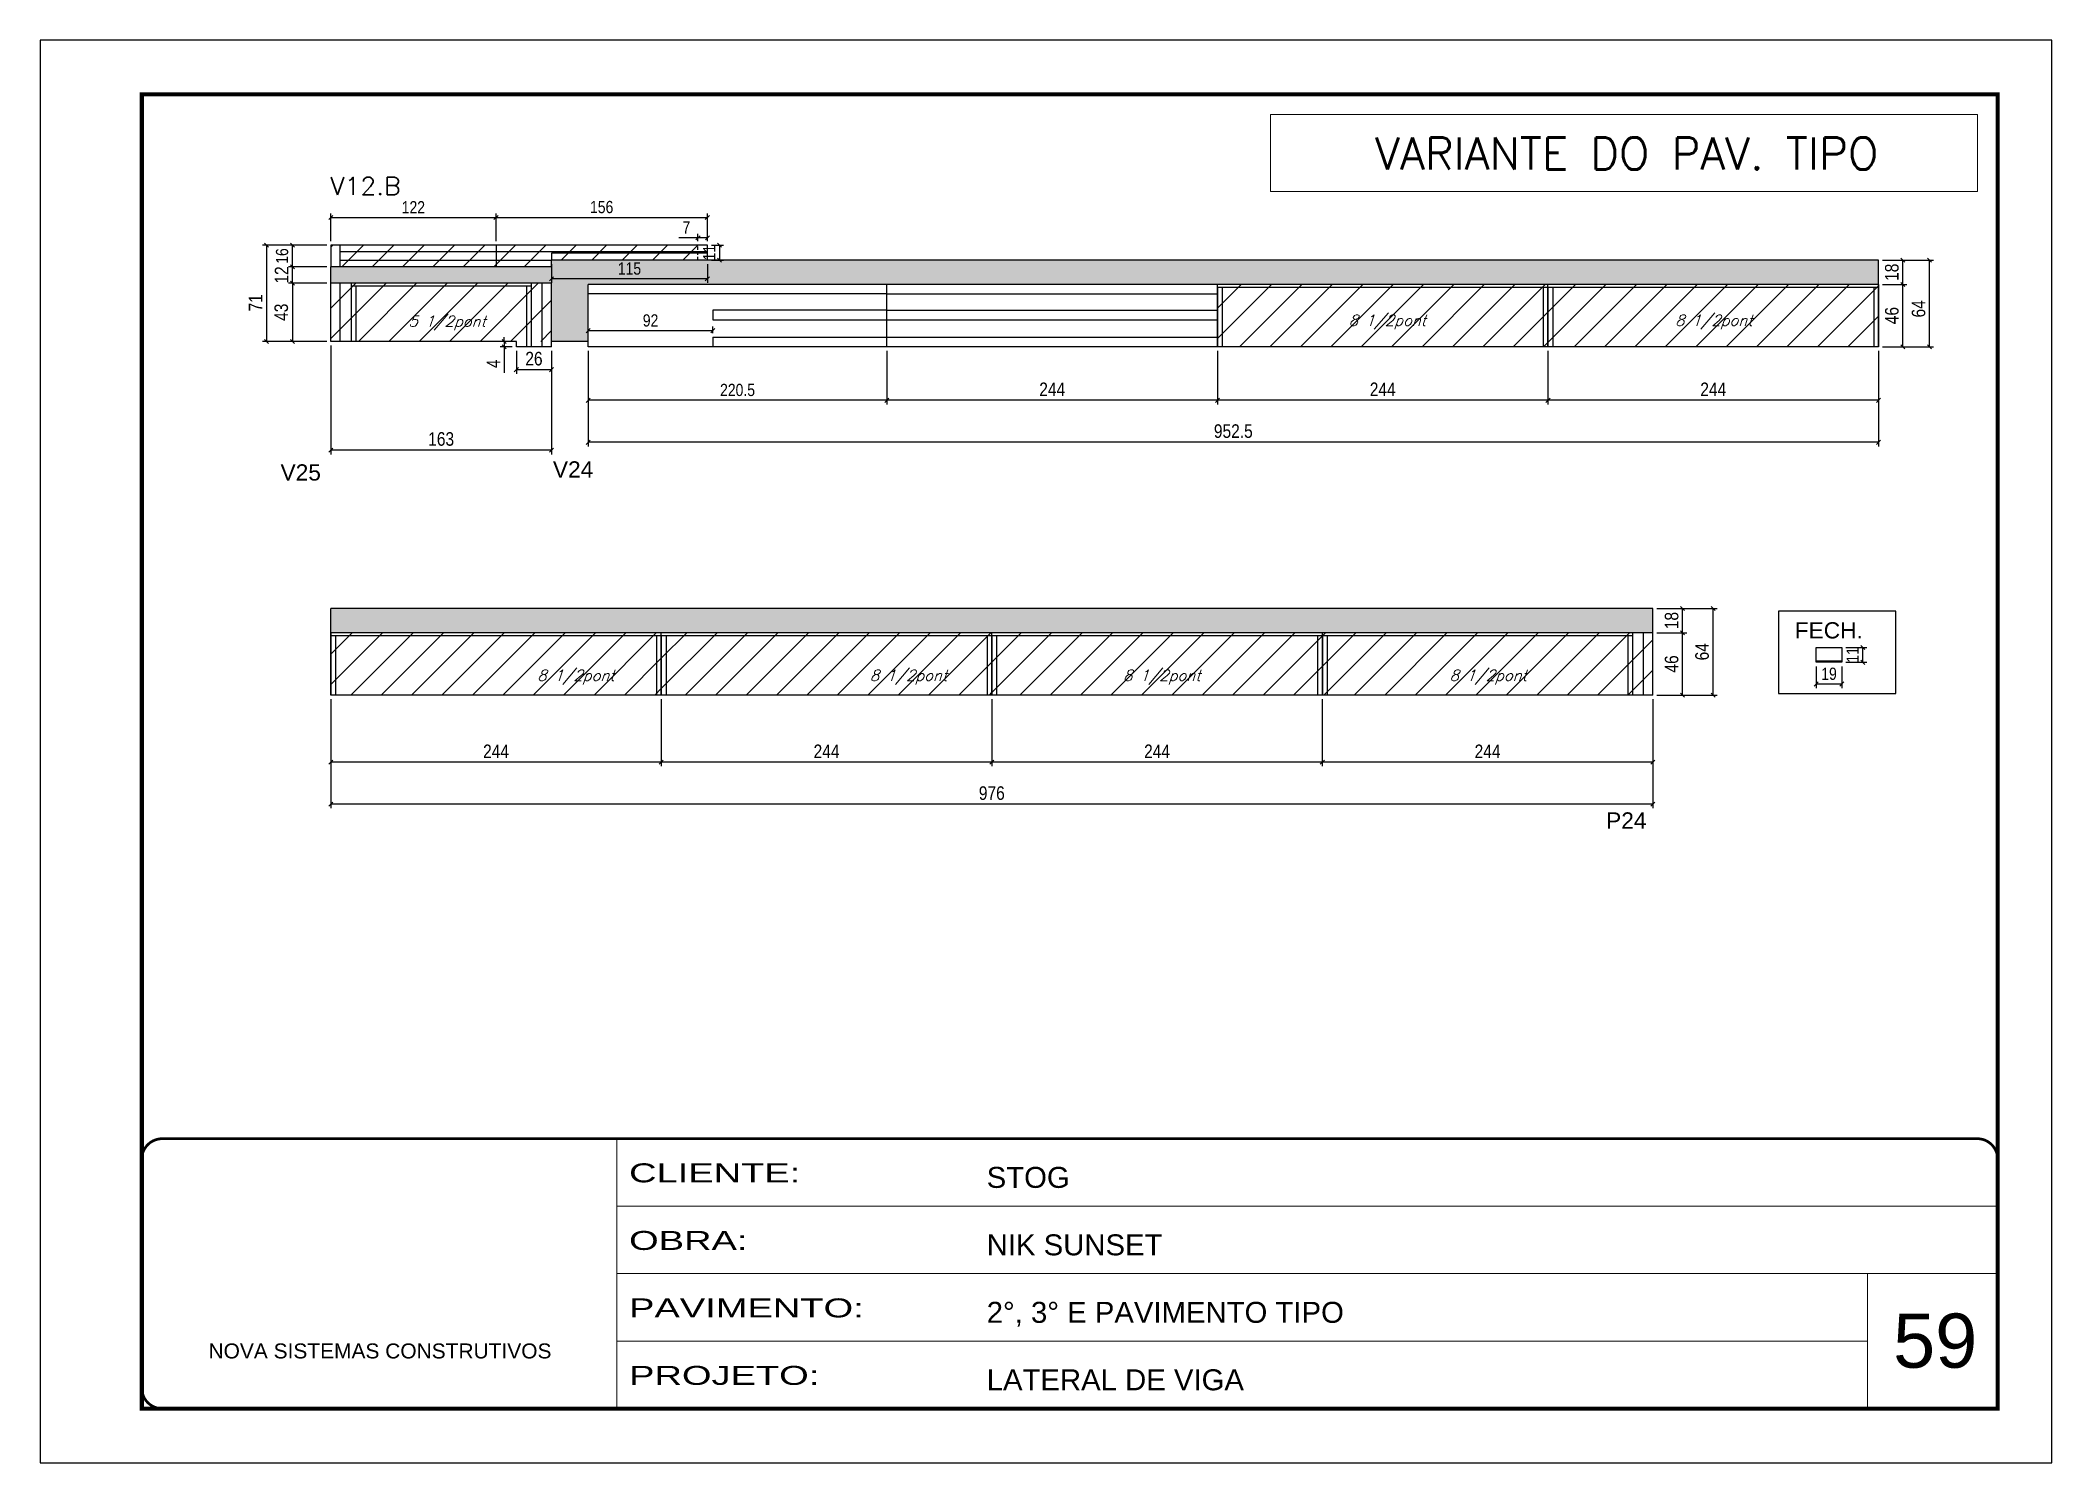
# Model space of a CAD drawing. Extents: x -10448 to -1189, y -11772 to 17235.
# Drawn here: x -7278 to -5793, y -286 to 764 of the extents above; entities that cross this region are included whole.
import ezdxf

# ---------------------------------------------------------------- set-up
doc = ezdxf.new("R2010")
doc.units = 0
for name, pattern in [('CONTINUO', [0]), ('DASHED', [0.75, 0.5, -0.25]), ('HIDDEN', [0.375, 0.25, -0.125])]:
    doc.linetypes.add(name, pattern=pattern)
for name, color, linetype in [('5', 5, 'Continuous'), ('COTA', 241, 'Continuous'), ('Painéis', 200, 'Continuous'), ('Reaproveitamento', 251, 'Continuous'), ('SARR_2.2x7', 40, 'Continuous'), ('SARR_3.5x7', 81, 'Continuous'), ('SARR_EDITAR', 141, 'Continuous'), ('texto', 7, 'Continuous')]:
    doc.layers.add(name, color=color, linetype=linetype)
for name, color, linetype, lineweight in [('CARIMBO', 255, 'Continuous', 9), ('Folhas', 255, 'Continuous', 9), ('SARRAFO DE PRESSAO', 251, 'DASHED', 9), ('Texto Seção', 7, 'Continuous', 15)]:
    doc.layers.add(name, color=color, linetype=linetype, lineweight=lineweight)
doc.layers.add('Laje_Perimetro', color=7, linetype='Continuous', plot=False)
doc.styles.add('ARIAL', font='arial.ttf')
doc.styles.add('COTA TECNICA', font='techl___.ttf', dxfattribs={"height": 10})
doc.styles.add('COTA TECNICA-50', font='techl___.ttf', dxfattribs={"height": 9})
doc.styles.add('REGUA-120', font='ROMANS.shx', dxfattribs={"height": 15})
doc.styles.add('Romans', font='romans.shx')
doc.styles.get("Standard").update_dxf_attribs({"font": 'arial.ttf'})
doc.styles.add('Tecnologia', font='')
doc.styles.get('Tecnologia').set_extended_font_data('Forgotten Futurist')
doc.dimstyles.new('COTA PAINEL-50', dxfattribs={"dimtxt": 9, "dimasz": 3, "dimexe": 3, "dimexo": 3, "dimgap": 3, "dimtad": 1, "dimdec": 1, "dimzin": 12, "dimdsep": 46, "dimtxsty": 'COTA TECNICA-50', "dimblk1": 'OBLIQUE', "dimblk2": 'OBLIQUE', "dimsah": 1, "dimcen": 0.9, "dimclrd": 4, "dimclre": 4, "dimclrt": 240, "dimadec": 1, "dimazin": 3, "dimtfac": 1, "dimtdec": 1, "dimtmove": 0, "dimatfit": 3, "dimfxl": 1, "dimtolj": 1, "dimtzin": 12, "dimarcsym": 0})
doc.dimstyles.new('PAINEL', dxfattribs={"dimtxt": 10, "dimasz": 3, "dimexe": 3, "dimexo": 3, "dimgap": 3, "dimtad": 1, "dimdec": 1, "dimzin": 12, "dimdsep": 46, "dimtxsty": 'COTA TECNICA', "dimblk1": 'OBLIQUE', "dimblk2": 'OBLIQUE', "dimsah": 1, "dimcen": 0.9, "dimclrd": 4, "dimclre": 4, "dimclrt": 240, "dimadec": 1, "dimazin": 3, "dimtfac": 1, "dimtdec": 1, "dimtmove": 0, "dimatfit": 3, "dimfxl": 1, "dimtolj": 1, "dimtzin": 12, "dimarcsym": 0})
pattern_1 = [(45, (-142833.818, -32230.951), (-11.2253202, 11.2253202), [])]
pattern_2 = [(45, (-142667.283, -31722.653), (-11.2253202, 11.2253202), [])]
pattern_3 = [(45, (-139469.283, -18395.978), (-11.2253202, 11.2253202), [])]

msp = doc.modelspace()

# ---------------------------------------------------------------- texts
at = {"layer": '5', "linetype": 'Continuous'}
for s, rotation, p in [('V25', 0.00004, (-7100.88, 439.16)), ('V24', 359.99996, (-6899.82, 441.38)), ('P24', 359.99996, (-6122.28, 182.26))]:
    msp.add_text(s, height=12, rotation=rotation, dxfattribs=at).set_placement(p)
at = {"layer": '5', "color": 7, "linetype": 'Continuous'}
msp.add_text('FECH.', height=12, rotation=0.00004, dxfattribs=at).set_placement((-5983.05, 322.62))
at = {"layer": 'CARIMBO', "style": 'ARIAL'}
msp.add_text('59', height=40, dxfattribs=at).set_placement((-5910.42, -215.68))
at = {"layer": 'texto', "color": 2, "char_height": 8, "attachment_point": 5, "style": 'Romans'}
for s, insert in [('{\\Q19;\\C256;5 1/2pont}', (-6977.89, 555.46)), ('{\\Q19;\\C256;8 1/2pont}', (-6283.74, 556.14)), ('{\\Q19;\\C256;8 1/2pont}', (-6042.74, 556.14)), ('{\\Q19;\\C256;8 1/2pont}', (-6882.78, 294.07)), ('{\\Q19;\\C256;8 1/2pont}', (-6637.28, 294.07)), ('{\\Q19;\\C256;8 1/2pont}', (-6450.28, 294.07)), ('{\\Q19;\\C256;8 1/2pont}', (-6209.28, 294.07))]:
    msp.add_mtext(s, dxfattribs=dict(at, insert=insert))
at = {"layer": 'Texto Seção', "style": 'REGUA-120', "width": 1.05}
msp.add_text('V12.B', height=13, dxfattribs=at).set_placement((-7064.18, 650.09))
at = {"layer": 'Texto Seção', "insert": (-6427.29, 668.72), "char_height": 23.7362, "width": 640.4194, "attachment_point": 7, "style": 'REGUA-120'}
msp.add_mtext('\\pxqc,t6;^JVARIANTE DO PAV. TIPO', dxfattribs=at)

# ---------------------------------------------------------------- blocks, each defined once
blk = doc.blocks.new('9999999999')
at = {"color": 30, "linetype": 'CONTINUO'}
for p, q in [((98564.6, 34230.2), (98564.6, 34429.4)), ((98564.6, 34379.6), (99584, 34379.6)), ((98564.6, 34329.8), (99488, 34329.8)), ((99584, 34329.8), (99488, 34329.8)), ((99488, 34329.8), (99488, 34230.2)), ((98564.6, 34280), (99488, 34280))]:
    blk.add_line(p, q, dxfattribs=at)
at = {"color": 30, "linetype": 'CONTINUO', "const_width": 2}
blk.add_lwpolyline([(99584, 34230.2), (99584, 34414.4, 0.414214), (99569, 34429.4), (98229, 34429.4, 0.414214), (98214, 34414.4), (98214, 34245.2, 0.414214), (98229, 34230.2), (99584, 34230.2)], format="xyb", dxfattribs=at)
at = {"layer": 'Folhas'}
blk.add_lwpolyline([(98139, 34190.2), (99624, 34190.2), (99624, 35240.2), (98139, 35240.2)], close=True, dxfattribs=at)
at = {"layer": 'Folhas', "color": 30, "const_width": 3}
blk.add_lwpolyline([(98214, 34230.2), (99584, 34230.2), (99584, 35200.2), (98214, 35200.2)], close=True, dxfattribs=at)
at = {"color": 7, "linetype": 'Continuous', "ltscale": 5, "style": 'ARIAL'}
for s, height, p in [('STOG', 15.48, (98837.7, 34393.1)), ('NIK SUNSET', 15.48, (98837.7, 34343.3)), ('2°, 3° E PAVIMENTO TIPO', 15.483, (98837.7, 34293.5)), ('NOVA SISTEMAS CONSTRUTIVOS', 11.059, (98263.2, 34267.2)), ('LATERAL DE VIGA', 15.483, (98837.7, 34243.7))]:
    blk.add_text(s, height=height, dxfattribs=at).set_placement(p)
at = {"layer": 'Folhas', "color": 7, "style": 'Tecnologia', "width": 1.5}
for s, p in [('CLIENTE:', (98573.7, 34397.2)), ('OBRA:', (98573.7, 34347.3)), ('PAVIMENTO:', (98573.7, 34297.5)), ('PROJETO:', (98573.7, 34247.7))]:
    blk.add_text(s, height=14, dxfattribs=at).set_placement(p)
blk = doc.blocks.new('_Oblique')
at = {"color": 0, "linetype": 'ByBlock', "lineweight": -2}
blk.add_line((-0.5, -0.5), (0.5, 0.5), dxfattribs=at)
blk = doc.blocks.new('*D1011')
at = {"layer": 'COTA', "color": 4, "linetype": 'ByBlock', "lineweight": -2, "transparency": 16777216}
for p, q in [((-6084.8, 326.8), (-6062.8, 326.8)), ((-6065.8, 280.8), (-6065.8, 326.8)), ((-6084.8, 280.8), (-6062.8, 280.8))]:
    blk.add_line(p, q, dxfattribs=at)
at = {"layer": 'Defpoints', "color": 0, "linetype": 'ByBlock', "transparency": 16777216}
for p in [(-6087.8, 326.8), (-6065.8, 326.8), (-6087.8, 280.8)]:
    blk.add_point(p, dxfattribs=at)
at = {"layer": 'COTA', "color": 4, "linetype": 'ByBlock', "lineweight": -2, "transparency": 16777216, "xscale": 3, "yscale": 3, "zscale": 3}
for p, rotation in [((-6065.8, 326.8), 90), ((-6065.8, 280.8), 270)]:
    blk.add_blockref('_Oblique', p, dxfattribs=dict(at, rotation=rotation))
at = {"layer": 'COTA', "color": 240, "linetype": 'ByBlock', "transparency": 16777216, "insert": (-6073.9, 303.8), "char_height": 10, "attachment_point": 5, "rotation": 90, "style": 'COTA TECNICA'}
blk.add_mtext('\\A1;46', dxfattribs=at)
blk = doc.blocks.new('*D1012')
at = {"layer": 'COTA', "color": 4, "linetype": 'ByBlock', "lineweight": -2, "transparency": 16777216}
for p, q in [((-6084.8, 344.8), (-6062.8, 344.8)), ((-6065.8, 326.8), (-6065.8, 344.8)), ((-6084.8, 326.8), (-6062.8, 326.8))]:
    blk.add_line(p, q, dxfattribs=at)
at = {"layer": 'Defpoints', "color": 0, "linetype": 'ByBlock', "transparency": 16777216}
for p in [(-6087.8, 344.8), (-6065.8, 344.8), (-6087.8, 326.8)]:
    blk.add_point(p, dxfattribs=at)
at = {"layer": 'COTA', "color": 4, "linetype": 'ByBlock', "lineweight": -2, "transparency": 16777216, "xscale": 3, "yscale": 3, "zscale": 3}
for p, rotation in [((-6065.8, 344.8), 90), ((-6065.8, 326.8), 270)]:
    blk.add_blockref('_Oblique', p, dxfattribs=dict(at, rotation=rotation))
at = {"layer": 'COTA', "color": 240, "linetype": 'ByBlock', "transparency": 16777216, "insert": (-6073.9, 335.8), "char_height": 10, "attachment_point": 5, "rotation": 90, "style": 'COTA TECNICA'}
blk.add_mtext('\\A1;18', dxfattribs=at)
blk = doc.blocks.new('*D1013')
at = {"layer": 'COTA', "color": 4, "linetype": 'ByBlock', "lineweight": -2, "transparency": 16777216}
for p, q in [((-6084.8, 344.8), (-6040.3, 344.8)), ((-6043.3, 280.8), (-6043.3, 344.8)), ((-6084.8, 280.8), (-6040.3, 280.8))]:
    blk.add_line(p, q, dxfattribs=at)
at = {"layer": 'Defpoints', "color": 0, "linetype": 'ByBlock', "transparency": 16777216}
for p in [(-6087.8, 344.8), (-6043.3, 344.8), (-6087.8, 280.8)]:
    blk.add_point(p, dxfattribs=at)
at = {"layer": 'COTA', "color": 4, "linetype": 'ByBlock', "lineweight": -2, "transparency": 16777216, "xscale": 3, "yscale": 3, "zscale": 3}
for p, rotation in [((-6043.3, 344.8), 90), ((-6043.3, 280.8), 270)]:
    blk.add_blockref('_Oblique', p, dxfattribs=dict(at, rotation=rotation))
at = {"layer": 'COTA', "color": 240, "linetype": 'ByBlock', "transparency": 16777216, "insert": (-6051.4, 312.8), "char_height": 10, "attachment_point": 5, "rotation": 90, "style": 'COTA TECNICA'}
blk.add_mtext('\\A1;64', dxfattribs=at)
blk = doc.blocks.new('*D1014')
at = {"layer": 'COTA', "color": 4, "linetype": 'ByBlock', "lineweight": -2, "transparency": 16777216}
for p, q in [((-6331.8, 277.8), (-6331.8, 228.3)), ((-6087.8, 277.8), (-6087.8, 228.3)), ((-6087.8, 231.3), (-6331.8, 231.3))]:
    blk.add_line(p, q, dxfattribs=at)
at = {"layer": 'Defpoints', "color": 0, "linetype": 'ByBlock', "transparency": 16777216}
for p in [(-6331.8, 280.8), (-6087.8, 280.8), (-6331.8, 231.3)]:
    blk.add_point(p, dxfattribs=at)
at = {"layer": 'COTA', "color": 4, "linetype": 'ByBlock', "lineweight": -2, "transparency": 16777216, "xscale": 3, "yscale": 3, "zscale": 3, "rotation": 180}
blk.add_blockref('_Oblique', (-6331.8, 231.3), dxfattribs=at)
at = {"layer": 'COTA', "color": 4, "linetype": 'ByBlock', "lineweight": -2, "transparency": 16777216, "xscale": 3, "yscale": 3, "zscale": 3}
blk.add_blockref('_Oblique', (-6087.8, 231.3), dxfattribs=at)
at = {"layer": 'COTA', "color": 240, "linetype": 'ByBlock', "transparency": 16777216, "insert": (-6209.8, 239.3), "char_height": 10, "attachment_point": 5, "style": 'COTA TECNICA'}
blk.add_mtext('\\A1;244', dxfattribs=at)
blk = doc.blocks.new('*D1015')
at = {"layer": 'COTA', "color": 4, "linetype": 'ByBlock', "lineweight": -2, "transparency": 16777216}
for p, q in [((-6575.8, 277.8), (-6575.8, 228.3)), ((-6331.8, 277.8), (-6331.8, 228.3)), ((-6331.8, 231.3), (-6575.8, 231.3))]:
    blk.add_line(p, q, dxfattribs=at)
at = {"layer": 'Defpoints', "color": 0, "linetype": 'ByBlock', "transparency": 16777216}
for p in [(-6575.8, 280.8), (-6331.8, 280.8), (-6575.8, 231.3)]:
    blk.add_point(p, dxfattribs=at)
at = {"layer": 'COTA', "color": 4, "linetype": 'ByBlock', "lineweight": -2, "transparency": 16777216, "xscale": 3, "yscale": 3, "zscale": 3, "rotation": 180}
blk.add_blockref('_Oblique', (-6575.8, 231.3), dxfattribs=at)
at = {"layer": 'COTA', "color": 4, "linetype": 'ByBlock', "lineweight": -2, "transparency": 16777216, "xscale": 3, "yscale": 3, "zscale": 3}
blk.add_blockref('_Oblique', (-6331.8, 231.3), dxfattribs=at)
at = {"layer": 'COTA', "color": 240, "linetype": 'ByBlock', "transparency": 16777216, "insert": (-6453.8, 239.3), "char_height": 10, "attachment_point": 5, "style": 'COTA TECNICA'}
blk.add_mtext('\\A1;244', dxfattribs=at)
blk = doc.blocks.new('*D1016')
at = {"layer": 'COTA', "color": 4, "linetype": 'ByBlock', "lineweight": -2, "transparency": 16777216}
for p, q in [((-7063.8, 277.8), (-7063.8, 197.3)), ((-6087.8, 277.8), (-6087.8, 197.3)), ((-6087.8, 200.3), (-7063.8, 200.3))]:
    blk.add_line(p, q, dxfattribs=at)
at = {"layer": 'Defpoints', "color": 0, "linetype": 'ByBlock', "transparency": 16777216}
for p in [(-7063.8, 280.8), (-6087.8, 280.8), (-7063.8, 200.3)]:
    blk.add_point(p, dxfattribs=at)
at = {"layer": 'COTA', "color": 4, "linetype": 'ByBlock', "lineweight": -2, "transparency": 16777216, "xscale": 3, "yscale": 3, "zscale": 3, "rotation": 180}
blk.add_blockref('_Oblique', (-7063.8, 200.3), dxfattribs=at)
at = {"layer": 'COTA', "color": 4, "linetype": 'ByBlock', "lineweight": -2, "transparency": 16777216, "xscale": 3, "yscale": 3, "zscale": 3}
blk.add_blockref('_Oblique', (-6087.8, 200.3), dxfattribs=at)
at = {"layer": 'COTA', "color": 240, "linetype": 'ByBlock', "transparency": 16777216, "insert": (-6575.8, 208.4), "char_height": 10, "attachment_point": 5, "style": 'COTA TECNICA'}
blk.add_mtext('\\A1;976', dxfattribs=at)
blk = doc.blocks.new('*D1017')
at = {"layer": 'COTA', "color": 4, "linetype": 'ByBlock', "lineweight": -2, "transparency": 16777216}
for p, q in [((-6819.8, 255.8), (-6819.8, 228.3)), ((-7063.8, 243.6), (-7063.8, 228.3)), ((-6819.8, 231.3), (-7063.8, 231.3))]:
    blk.add_line(p, q, dxfattribs=at)
at = {"layer": 'Defpoints', "color": 0, "linetype": 'ByBlock', "transparency": 16777216}
for p in [(-6819.8, 258.8), (-7063.8, 246.6), (-7063.8, 231.3)]:
    blk.add_point(p, dxfattribs=at)
at = {"layer": 'COTA', "color": 4, "linetype": 'ByBlock', "lineweight": -2, "transparency": 16777216, "xscale": 3, "yscale": 3, "zscale": 3, "rotation": 180}
blk.add_blockref('_Oblique', (-7063.8, 231.3), dxfattribs=at)
at = {"layer": 'COTA', "color": 4, "linetype": 'ByBlock', "lineweight": -2, "transparency": 16777216, "xscale": 3, "yscale": 3, "zscale": 3}
blk.add_blockref('_Oblique', (-6819.8, 231.3), dxfattribs=at)
at = {"layer": 'COTA', "color": 240, "linetype": 'ByBlock', "transparency": 16777216, "insert": (-6941.8, 239.3), "char_height": 10, "attachment_point": 5, "style": 'COTA TECNICA'}
blk.add_mtext('\\A1;244', dxfattribs=at)
blk = doc.blocks.new('*D2086')
at = {"layer": 'COTA', "color": 4, "linetype": 'ByBlock', "lineweight": -2, "transparency": 16777216}
for p, q in [((-6819.8, 277.8), (-6819.8, 228.3)), ((-6575.8, 277.8), (-6575.8, 228.3)), ((-6575.8, 231.3), (-6819.8, 231.3))]:
    blk.add_line(p, q, dxfattribs=at)
at = {"layer": 'Defpoints', "color": 0, "linetype": 'ByBlock', "transparency": 16777216}
for p in [(-6819.8, 280.8), (-6575.8, 280.8), (-6819.8, 231.3)]:
    blk.add_point(p, dxfattribs=at)
at = {"layer": 'COTA', "color": 4, "linetype": 'ByBlock', "lineweight": -2, "transparency": 16777216, "xscale": 3, "yscale": 3, "zscale": 3, "rotation": 180}
blk.add_blockref('_Oblique', (-6819.8, 231.3), dxfattribs=at)
at = {"layer": 'COTA', "color": 4, "linetype": 'ByBlock', "lineweight": -2, "transparency": 16777216, "xscale": 3, "yscale": 3, "zscale": 3}
blk.add_blockref('_Oblique', (-6575.8, 231.3), dxfattribs=at)
at = {"layer": 'COTA', "color": 240, "linetype": 'ByBlock', "transparency": 16777216, "insert": (-6697.8, 239.3), "char_height": 10, "attachment_point": 5, "style": 'COTA TECNICA'}
blk.add_mtext('\\A1;244', dxfattribs=at)
blk = doc.blocks.new('*D1018')
at = {"layer": 'COTA', "color": 4, "linetype": 'ByBlock', "lineweight": -2, "transparency": 16777216}
for p, q in [((-5918.2, 583.9), (-5900.2, 583.9)), ((-5903.2, 537.9), (-5903.2, 583.9)), ((-5918.2, 537.9), (-5900.2, 537.9))]:
    blk.add_line(p, q, dxfattribs=at)
at = {"layer": 'Defpoints', "color": 0, "linetype": 'ByBlock', "transparency": 16777216}
for p in [(-5921.2, 583.9), (-5903.2, 583.9), (-5921.2, 537.9)]:
    blk.add_point(p, dxfattribs=at)
at = {"layer": 'COTA', "color": 4, "linetype": 'ByBlock', "lineweight": -2, "transparency": 16777216, "xscale": 3, "yscale": 3, "zscale": 3}
for p, rotation in [((-5903.2, 583.9), 90), ((-5903.2, 537.9), 270)]:
    blk.add_blockref('_Oblique', p, dxfattribs=dict(at, rotation=rotation))
at = {"layer": 'COTA', "color": 240, "linetype": 'ByBlock', "transparency": 16777216, "insert": (-5911.3, 560.9), "char_height": 10, "attachment_point": 5, "rotation": 90, "style": 'COTA TECNICA'}
blk.add_mtext('\\A1;46', dxfattribs=at)
blk = doc.blocks.new('*D1019')
at = {"layer": 'COTA', "color": 4, "linetype": 'ByBlock', "lineweight": -2, "transparency": 16777216}
for p, q in [((-5918.2, 601.9), (-5900.2, 601.9)), ((-5903.2, 583.9), (-5903.2, 601.9)), ((-5918.2, 583.9), (-5900.2, 583.9))]:
    blk.add_line(p, q, dxfattribs=at)
at = {"layer": 'Defpoints', "color": 0, "linetype": 'ByBlock', "transparency": 16777216}
for p in [(-5921.2, 601.9), (-5903.2, 601.9), (-5921.2, 583.9)]:
    blk.add_point(p, dxfattribs=at)
at = {"layer": 'COTA', "color": 4, "linetype": 'ByBlock', "lineweight": -2, "transparency": 16777216, "xscale": 3, "yscale": 3, "zscale": 3}
for p, rotation in [((-5903.2, 601.9), 90), ((-5903.2, 583.9), 270)]:
    blk.add_blockref('_Oblique', p, dxfattribs=dict(at, rotation=rotation))
at = {"layer": 'COTA', "color": 240, "linetype": 'ByBlock', "transparency": 16777216, "insert": (-5911.3, 592.9), "char_height": 10, "attachment_point": 5, "rotation": 90, "style": 'COTA TECNICA'}
blk.add_mtext('\\A1;18', dxfattribs=at)
blk = doc.blocks.new('*D1020')
at = {"layer": 'COTA', "color": 4, "linetype": 'ByBlock', "lineweight": -2, "transparency": 16777216}
for p, q in [((-5918.2, 601.9), (-5880.5, 601.9)), ((-5883.5, 537.9), (-5883.5, 601.9)), ((-5918.2, 537.9), (-5880.5, 537.9))]:
    blk.add_line(p, q, dxfattribs=at)
at = {"layer": 'Defpoints', "color": 0, "linetype": 'ByBlock', "transparency": 16777216}
for p in [(-5921.2, 601.9), (-5883.5, 601.9), (-5921.2, 537.9)]:
    blk.add_point(p, dxfattribs=at)
at = {"layer": 'COTA', "color": 4, "linetype": 'ByBlock', "lineweight": -2, "transparency": 16777216, "xscale": 3, "yscale": 3, "zscale": 3}
for p, rotation in [((-5883.5, 601.9), 90), ((-5883.5, 537.9), 270)]:
    blk.add_blockref('_Oblique', p, dxfattribs=dict(at, rotation=rotation))
at = {"layer": 'COTA', "color": 240, "linetype": 'ByBlock', "transparency": 16777216, "insert": (-5891.6, 565.9), "char_height": 10, "attachment_point": 5, "rotation": 90, "style": 'COTA TECNICA'}
blk.add_mtext('\\A1;64', dxfattribs=at)
blk = doc.blocks.new('*D1021')
at = {"layer": 'COTA', "color": 4, "linetype": 'ByBlock', "lineweight": -2, "transparency": 16777216}
for p, q in [((-6165.2, 534.9), (-6165.2, 495.4)), ((-5921.2, 534.9), (-5921.2, 495.4)), ((-5921.2, 498.4), (-6165.2, 498.4))]:
    blk.add_line(p, q, dxfattribs=at)
at = {"layer": 'Defpoints', "color": 0, "linetype": 'ByBlock', "transparency": 16777216}
for p in [(-6165.2, 537.9), (-5921.2, 537.9), (-6165.2, 498.4)]:
    blk.add_point(p, dxfattribs=at)
at = {"layer": 'COTA', "color": 4, "linetype": 'ByBlock', "lineweight": -2, "transparency": 16777216, "xscale": 3, "yscale": 3, "zscale": 3, "rotation": 180}
blk.add_blockref('_Oblique', (-6165.2, 498.4), dxfattribs=at)
at = {"layer": 'COTA', "color": 4, "linetype": 'ByBlock', "lineweight": -2, "transparency": 16777216, "xscale": 3, "yscale": 3, "zscale": 3}
blk.add_blockref('_Oblique', (-5921.2, 498.4), dxfattribs=at)
at = {"layer": 'COTA', "color": 240, "linetype": 'ByBlock', "transparency": 16777216, "insert": (-6043.2, 506.5), "char_height": 10, "attachment_point": 5, "style": 'COTA TECNICA'}
blk.add_mtext('\\A1;244', dxfattribs=at)
blk = doc.blocks.new('*D1022')
at = {"layer": 'COTA', "color": 4, "linetype": 'ByBlock', "lineweight": -2, "transparency": 16777216}
for p, q in [((-6409.2, 534.9), (-6409.2, 495.4)), ((-6165.2, 534.9), (-6165.2, 495.4)), ((-6165.2, 498.4), (-6409.2, 498.4))]:
    blk.add_line(p, q, dxfattribs=at)
at = {"layer": 'Defpoints', "color": 0, "linetype": 'ByBlock', "transparency": 16777216}
for p in [(-6409.2, 537.9), (-6165.2, 537.9), (-6409.2, 498.4)]:
    blk.add_point(p, dxfattribs=at)
at = {"layer": 'COTA', "color": 4, "linetype": 'ByBlock', "lineweight": -2, "transparency": 16777216, "xscale": 3, "yscale": 3, "zscale": 3, "rotation": 180}
blk.add_blockref('_Oblique', (-6409.2, 498.4), dxfattribs=at)
at = {"layer": 'COTA', "color": 4, "linetype": 'ByBlock', "lineweight": -2, "transparency": 16777216, "xscale": 3, "yscale": 3, "zscale": 3}
blk.add_blockref('_Oblique', (-6165.2, 498.4), dxfattribs=at)
at = {"layer": 'COTA', "color": 240, "linetype": 'ByBlock', "transparency": 16777216, "insert": (-6287.2, 506.5), "char_height": 10, "attachment_point": 5, "style": 'COTA TECNICA'}
blk.add_mtext('\\A1;244', dxfattribs=at)
blk = doc.blocks.new('*D1023')
at = {"layer": 'COTA', "color": 4, "linetype": 'ByBlock', "lineweight": -2, "transparency": 16777216}
for p, q in [((-6873.7, 534.9), (-6873.7, 464.4)), ((-5921.2, 534.9), (-5921.2, 464.4)), ((-5921.2, 467.4), (-6873.7, 467.4))]:
    blk.add_line(p, q, dxfattribs=at)
at = {"layer": 'Defpoints', "color": 0, "linetype": 'ByBlock', "transparency": 16777216}
for p in [(-6873.7, 537.9), (-5921.2, 537.9), (-6873.7, 467.4)]:
    blk.add_point(p, dxfattribs=at)
at = {"layer": 'COTA', "color": 4, "linetype": 'ByBlock', "lineweight": -2, "transparency": 16777216, "xscale": 3, "yscale": 3, "zscale": 3, "rotation": 180}
blk.add_blockref('_Oblique', (-6873.7, 467.4), dxfattribs=at)
at = {"layer": 'COTA', "color": 4, "linetype": 'ByBlock', "lineweight": -2, "transparency": 16777216, "xscale": 3, "yscale": 3, "zscale": 3}
blk.add_blockref('_Oblique', (-5921.2, 467.4), dxfattribs=at)
at = {"layer": 'COTA', "color": 240, "linetype": 'ByBlock', "transparency": 16777216, "insert": (-6397.5, 475.6), "char_height": 10, "attachment_point": 5, "style": 'COTA TECNICA'}
blk.add_mtext('\\A1;952.5', dxfattribs=at)
blk = doc.blocks.new('*D1024')
at = {"layer": 'COTA', "color": 4, "linetype": 'ByBlock', "lineweight": -2, "transparency": 16777216}
for p, q in [((-6653.2, 534.9), (-6653.2, 495.4)), ((-6409.2, 534.9), (-6409.2, 495.4)), ((-6409.2, 498.4), (-6653.2, 498.4))]:
    blk.add_line(p, q, dxfattribs=at)
at = {"layer": 'Defpoints', "color": 0, "linetype": 'ByBlock', "transparency": 16777216}
for p in [(-6653.2, 537.9), (-6409.2, 537.9), (-6653.2, 498.4)]:
    blk.add_point(p, dxfattribs=at)
at = {"layer": 'COTA', "color": 4, "linetype": 'ByBlock', "lineweight": -2, "transparency": 16777216, "xscale": 3, "yscale": 3, "zscale": 3, "rotation": 180}
blk.add_blockref('_Oblique', (-6653.2, 498.4), dxfattribs=at)
at = {"layer": 'COTA', "color": 4, "linetype": 'ByBlock', "lineweight": -2, "transparency": 16777216, "xscale": 3, "yscale": 3, "zscale": 3}
blk.add_blockref('_Oblique', (-6409.2, 498.4), dxfattribs=at)
at = {"layer": 'COTA', "color": 240, "linetype": 'ByBlock', "transparency": 16777216, "insert": (-6531.2, 506.5), "char_height": 10, "attachment_point": 5, "style": 'COTA TECNICA'}
blk.add_mtext('\\A1;244', dxfattribs=at)
blk = doc.blocks.new('*D2087')
at = {"layer": 'COTA', "color": 4, "linetype": 'ByBlock', "lineweight": -2, "transparency": 16777216}
for p, q in [((-7063.8, 538.9), (-7063.8, 458.5)), ((-6900.8, 534.9), (-6900.8, 458.5)), ((-6900.8, 461.5), (-7063.8, 461.5))]:
    blk.add_line(p, q, dxfattribs=at)
at = {"layer": 'Defpoints', "color": 0, "linetype": 'ByBlock', "transparency": 16777216}
for p in [(-7063.8, 541.9), (-6900.8, 537.9), (-7063.8, 461.5)]:
    blk.add_point(p, dxfattribs=at)
at = {"layer": 'COTA', "color": 4, "linetype": 'ByBlock', "lineweight": -2, "transparency": 16777216, "xscale": 3, "yscale": 3, "zscale": 3, "rotation": 180}
blk.add_blockref('_Oblique', (-7063.8, 461.5), dxfattribs=at)
at = {"layer": 'COTA', "color": 4, "linetype": 'ByBlock', "lineweight": -2, "transparency": 16777216, "xscale": 3, "yscale": 3, "zscale": 3}
blk.add_blockref('_Oblique', (-6900.8, 461.5), dxfattribs=at)
at = {"layer": 'COTA', "color": 240, "linetype": 'ByBlock', "transparency": 16777216, "insert": (-6982.3, 469.8), "char_height": 10, "attachment_point": 5, "style": 'COTA TECNICA'}
blk.add_mtext('\\A1;163', dxfattribs=at)
blk = doc.blocks.new('*D1025')
at = {"layer": 'COTA', "color": 4, "linetype": 'ByBlock', "lineweight": -2, "transparency": 16777216}
for p, q in [((-7066.8, 584.9), (-7095.1, 584.9)), ((-7092.1, 584.9), (-7092.1, 541.9)), ((-7066.8, 541.9), (-7095.1, 541.9))]:
    blk.add_line(p, q, dxfattribs=at)
at = {"layer": 'Defpoints', "color": 0, "linetype": 'ByBlock', "transparency": 16777216}
for p in [(-7063.8, 584.9), (-7092.1, 541.9), (-7063.8, 541.9)]:
    blk.add_point(p, dxfattribs=at)
at = {"layer": 'COTA', "color": 4, "linetype": 'ByBlock', "lineweight": -2, "transparency": 16777216, "xscale": 3, "yscale": 3, "zscale": 3}
for p, rotation in [((-7092.1, 584.9), 90), ((-7092.1, 541.9), 270)]:
    blk.add_blockref('_Oblique', p, dxfattribs=dict(at, rotation=rotation))
at = {"layer": 'COTA', "color": 240, "linetype": 'ByBlock', "transparency": 16777216, "insert": (-7100.3, 563.4), "char_height": 10, "attachment_point": 5, "rotation": 90, "style": 'COTA TECNICA'}
blk.add_mtext('\\A1;43', dxfattribs=at)
blk = doc.blocks.new('*D1026')
at = {"layer": 'COTA', "color": 4, "linetype": 'ByBlock', "lineweight": -2, "transparency": 16777216}
for p, q in [((-7066.8, 596.9), (-7095.1, 596.9)), ((-7092.1, 584.9), (-7092.1, 596.9)), ((-7066.8, 584.9), (-7095.1, 584.9))]:
    blk.add_line(p, q, dxfattribs=at)
at = {"layer": 'Defpoints', "color": 0, "linetype": 'ByBlock', "transparency": 16777216}
for p in [(-7092.1, 596.9), (-7063.8, 596.9), (-7063.8, 584.9)]:
    blk.add_point(p, dxfattribs=at)
at = {"layer": 'COTA', "color": 4, "linetype": 'ByBlock', "lineweight": -2, "transparency": 16777216, "xscale": 3, "yscale": 3, "zscale": 3}
for p, rotation in [((-7092.1, 596.9), 90), ((-7092.1, 584.9), 270)]:
    blk.add_blockref('_Oblique', p, dxfattribs=dict(at, rotation=rotation))
at = {"layer": 'COTA', "color": 240, "linetype": 'ByBlock', "transparency": 16777216, "insert": (-7100.1, 590.9), "char_height": 10, "attachment_point": 5, "rotation": 90, "style": 'COTA TECNICA'}
blk.add_mtext('\\A1;12', dxfattribs=at)
blk = doc.blocks.new('*D1027')
at = {"layer": 'COTA', "color": 4, "linetype": 'ByBlock', "lineweight": -2, "transparency": 16777216}
for p, q in [((-7066.8, 612.9), (-7114.2, 612.9)), ((-7111.2, 612.9), (-7111.2, 541.9)), ((-7066.8, 541.9), (-7114.2, 541.9))]:
    blk.add_line(p, q, dxfattribs=at)
at = {"layer": 'Defpoints', "color": 0, "linetype": 'ByBlock', "transparency": 16777216}
for p in [(-7063.8, 612.9), (-7111.2, 541.9), (-7063.8, 541.9)]:
    blk.add_point(p, dxfattribs=at)
at = {"layer": 'COTA', "color": 4, "linetype": 'ByBlock', "lineweight": -2, "transparency": 16777216, "xscale": 3, "yscale": 3, "zscale": 3}
for p, rotation in [((-7111.2, 612.9), 90), ((-7111.2, 541.9), 270)]:
    blk.add_blockref('_Oblique', p, dxfattribs=dict(at, rotation=rotation))
at = {"layer": 'COTA', "color": 240, "linetype": 'ByBlock', "transparency": 16777216, "insert": (-7119.3, 570.4), "char_height": 10, "attachment_point": 5, "rotation": 90, "style": 'COTA TECNICA'}
blk.add_mtext('\\A1;71', dxfattribs=at)
blk = doc.blocks.new('*D2088')
at = {"layer": 'COTA', "color": 4, "linetype": 'ByBlock', "lineweight": -2, "transparency": 16777216}
for p, q in [((-7066.8, 612.9), (-7095.1, 612.9)), ((-7092.1, 596.9), (-7092.1, 612.9)), ((-7066.8, 596.9), (-7095.1, 596.9))]:
    blk.add_line(p, q, dxfattribs=at)
at = {"layer": 'Defpoints', "color": 0, "linetype": 'ByBlock', "transparency": 16777216}
for p in [(-7092.1, 612.9), (-7063.8, 612.9), (-7063.8, 596.9)]:
    blk.add_point(p, dxfattribs=at)
at = {"layer": 'COTA', "color": 4, "linetype": 'ByBlock', "lineweight": -2, "transparency": 16777216, "xscale": 3, "yscale": 3, "zscale": 3}
for p, rotation in [((-7092.1, 612.9), 90), ((-7092.1, 596.9), 270)]:
    blk.add_blockref('_Oblique', p, dxfattribs=dict(at, rotation=rotation))
at = {"layer": 'COTA', "color": 240, "linetype": 'ByBlock', "transparency": 16777216, "insert": (-7099.7, 604.9), "char_height": 9, "attachment_point": 5, "rotation": 90, "style": 'COTA TECNICA-50'}
blk.add_mtext('\\A1;16', dxfattribs=at)
blk = doc.blocks.new('*D2089')
at = {"layer": 'COTA', "color": 4, "linetype": 'ByBlock', "lineweight": -2, "transparency": 16777216}
for p, q in [((-6873.7, 534.9), (-6873.7, 495.4)), ((-6653.2, 534.9), (-6653.2, 495.4)), ((-6653.2, 498.4), (-6873.7, 498.4))]:
    blk.add_line(p, q, dxfattribs=at)
at = {"layer": 'Defpoints', "color": 0, "linetype": 'ByBlock', "transparency": 16777216}
for p in [(-6873.7, 537.9), (-6653.2, 537.9), (-6873.7, 498.4)]:
    blk.add_point(p, dxfattribs=at)
at = {"layer": 'COTA', "color": 4, "linetype": 'ByBlock', "lineweight": -2, "transparency": 16777216, "xscale": 3, "yscale": 3, "zscale": 3, "rotation": 180}
blk.add_blockref('_Oblique', (-6873.7, 498.4), dxfattribs=at)
at = {"layer": 'COTA', "color": 4, "linetype": 'ByBlock', "lineweight": -2, "transparency": 16777216, "xscale": 3, "yscale": 3, "zscale": 3}
blk.add_blockref('_Oblique', (-6653.2, 498.4), dxfattribs=at)
at = {"layer": 'COTA', "color": 240, "linetype": 'ByBlock', "transparency": 16777216, "insert": (-6763.5, 506), "char_height": 9, "attachment_point": 5, "style": 'COTA TECNICA-50'}
blk.add_mtext('\\A1;220.5', dxfattribs=at)
blk = doc.blocks.new('*D2090')
at = {"layer": 'COTA', "color": 4, "linetype": 'ByBlock', "lineweight": -2, "transparency": 16777216}
for p, q in [((-7063.8, 615.9), (-7063.8, 636.4)), ((-7063.8, 633.4), (-6941.8, 633.4)), ((-6941.8, 615.9), (-6941.8, 636.4))]:
    blk.add_line(p, q, dxfattribs=at)
at = {"layer": 'Defpoints', "color": 0, "linetype": 'ByBlock', "transparency": 16777216}
for p in [(-6941.8, 633.4), (-7063.8, 612.9), (-6941.8, 612.9)]:
    blk.add_point(p, dxfattribs=at)
at = {"layer": 'COTA', "color": 4, "linetype": 'ByBlock', "lineweight": -2, "transparency": 16777216, "xscale": 3, "yscale": 3, "zscale": 3, "rotation": 180}
blk.add_blockref('_Oblique', (-7063.8, 633.4), dxfattribs=at)
at = {"layer": 'COTA', "color": 4, "linetype": 'ByBlock', "lineweight": -2, "transparency": 16777216, "xscale": 3, "yscale": 3, "zscale": 3}
blk.add_blockref('_Oblique', (-6941.8, 633.4), dxfattribs=at)
at = {"layer": 'COTA', "color": 240, "linetype": 'ByBlock', "transparency": 16777216, "insert": (-7002.8, 640.9), "char_height": 9, "attachment_point": 5, "style": 'COTA TECNICA-50'}
blk.add_mtext('\\A1;122', dxfattribs=at)
blk = doc.blocks.new('*D2091')
at = {"layer": 'COTA', "color": 4, "linetype": 'ByBlock', "lineweight": -2, "transparency": 16777216}
for p, q in [((-6941.8, 615.9), (-6941.8, 636.4)), ((-6941.8, 633.4), (-6785.8, 633.4)), ((-6785.8, 615.9), (-6785.8, 636.4))]:
    blk.add_line(p, q, dxfattribs=at)
at = {"layer": 'Defpoints', "color": 0, "linetype": 'ByBlock', "transparency": 16777216}
for p in [(-6785.8, 633.4), (-6941.8, 612.9), (-6785.8, 612.9)]:
    blk.add_point(p, dxfattribs=at)
at = {"layer": 'COTA', "color": 4, "linetype": 'ByBlock', "lineweight": -2, "transparency": 16777216, "xscale": 3, "yscale": 3, "zscale": 3, "rotation": 180}
blk.add_blockref('_Oblique', (-6941.8, 633.4), dxfattribs=at)
at = {"layer": 'COTA', "color": 4, "linetype": 'ByBlock', "lineweight": -2, "transparency": 16777216, "xscale": 3, "yscale": 3, "zscale": 3}
blk.add_blockref('_Oblique', (-6785.8, 633.4), dxfattribs=at)
at = {"layer": 'COTA', "color": 240, "linetype": 'ByBlock', "transparency": 16777216, "insert": (-6863.8, 641), "char_height": 9, "attachment_point": 5, "style": 'COTA TECNICA-50'}
blk.add_mtext('\\A1;156', dxfattribs=at)
blk = doc.blocks.new('*D2092')
at = {"layer": 'COTA', "color": 4, "linetype": 'ByBlock', "lineweight": -2, "transparency": 16777216}
for p, q in [((-6782.8, 612.9), (-6773.8, 612.9)), ((-6776.8, 612.9), (-6776.8, 601.9)), ((-6782.8, 601.9), (-6773.8, 601.9))]:
    blk.add_line(p, q, dxfattribs=at)
at = {"layer": 'Defpoints', "color": 0, "linetype": 'ByBlock', "transparency": 16777216}
for p in [(-6785.8, 612.9), (-6785.8, 601.9), (-6776.8, 601.9)]:
    blk.add_point(p, dxfattribs=at)
at = {"layer": 'COTA', "color": 4, "linetype": 'ByBlock', "lineweight": -2, "transparency": 16777216, "xscale": 3, "yscale": 3, "zscale": 3}
for p, rotation in [((-6776.8, 612.9), 90), ((-6776.8, 601.9), 270)]:
    blk.add_blockref('_Oblique', p, dxfattribs=dict(at, rotation=rotation))
at = {"layer": 'COTA', "color": 240, "linetype": 'ByBlock', "transparency": 16777216, "insert": (-6784.4, 607.4), "char_height": 9, "attachment_point": 5, "rotation": 90, "style": 'COTA TECNICA-50'}
blk.add_mtext('\\A1;11', dxfattribs=at)
blk = doc.blocks.new('*D2093')
at = {"layer": 'COTA', "color": 4, "linetype": 'ByBlock', "lineweight": -2, "transparency": 16777216}
for p, q in [((-6900.8, 598.9), (-6900.8, 585)), ((-6785.8, 598.9), (-6785.8, 585)), ((-6785.8, 588), (-6900.8, 588))]:
    blk.add_line(p, q, dxfattribs=at)
at = {"layer": 'Defpoints', "color": 0, "linetype": 'ByBlock', "transparency": 16777216}
for p in [(-6900.8, 601.9), (-6785.8, 601.9), (-6900.8, 588)]:
    blk.add_point(p, dxfattribs=at)
at = {"layer": 'COTA', "color": 4, "linetype": 'ByBlock', "lineweight": -2, "transparency": 16777216, "xscale": 3, "yscale": 3, "zscale": 3, "rotation": 180}
blk.add_blockref('_Oblique', (-6900.8, 588), dxfattribs=at)
at = {"layer": 'COTA', "color": 4, "linetype": 'ByBlock', "lineweight": -2, "transparency": 16777216, "xscale": 3, "yscale": 3, "zscale": 3}
blk.add_blockref('_Oblique', (-6785.8, 588), dxfattribs=at)
at = {"layer": 'COTA', "color": 240, "linetype": 'ByBlock', "transparency": 16777216, "insert": (-6843.3, 595.6), "char_height": 9, "attachment_point": 5, "style": 'COTA TECNICA-50'}
blk.add_mtext('\\A1;115', dxfattribs=at)
blk = doc.blocks.new('*D2094')
at = {"layer": 'COTA', "color": 4, "linetype": 'ByBlock', "lineweight": -2, "transparency": 16777216}
for p, q in [((-6792.7, 618.3), (-6806.9, 618.3)), ((-6792.7, 615.9), (-6792.7, 621.3)), ((-6785.7, 618.3), (-6792.7, 618.3)), ((-6785.7, 615.9), (-6785.7, 621.3))]:
    blk.add_line(p, q, dxfattribs=at)
at = {"layer": 'Defpoints', "color": 0, "linetype": 'ByBlock', "transparency": 16777216}
for p in [(-6792.7, 618.3), (-6792.7, 612.9), (-6785.7, 612.9)]:
    blk.add_point(p, dxfattribs=at)
at = {"layer": 'COTA', "color": 4, "linetype": 'ByBlock', "lineweight": -2, "transparency": 16777216, "xscale": 3, "yscale": 3, "zscale": 3, "rotation": 180}
blk.add_blockref('_Oblique', (-6792.7, 618.3), dxfattribs=at)
at = {"layer": 'COTA', "color": 4, "linetype": 'ByBlock', "lineweight": -2, "transparency": 16777216, "xscale": 3, "yscale": 3, "zscale": 3}
blk.add_blockref('_Oblique', (-6785.7, 618.3), dxfattribs=at)
at = {"layer": 'COTA', "color": 240, "linetype": 'ByBlock', "transparency": 16777216, "insert": (-6801.3, 625.9), "char_height": 9, "attachment_point": 5, "style": 'COTA TECNICA-50'}
blk.add_mtext('\\A1;7', dxfattribs=at)
blk = doc.blocks.new('*D1028')
at = {"layer": 'COTA', "color": 4, "linetype": 'ByBlock', "lineweight": -2, "transparency": 16777216}
for p, q in [((-5967.2, 302), (-5967.2, 286)), ((-5948.2, 302), (-5948.2, 286)), ((-5967.2, 289), (-5948.2, 289))]:
    blk.add_line(p, q, dxfattribs=at)
at = {"layer": 'Defpoints', "color": 0, "linetype": 'ByBlock', "transparency": 16777216}
for p in [(-5967.2, 305), (-5948.2, 305), (-5948.2, 289)]:
    blk.add_point(p, dxfattribs=at)
at = {"layer": 'COTA', "color": 4, "linetype": 'ByBlock', "lineweight": -2, "transparency": 16777216, "xscale": 3, "yscale": 3, "zscale": 3, "rotation": 180}
blk.add_blockref('_Oblique', (-5967.2, 289), dxfattribs=at)
at = {"layer": 'COTA', "color": 4, "linetype": 'ByBlock', "lineweight": -2, "transparency": 16777216, "xscale": 3, "yscale": 3, "zscale": 3}
blk.add_blockref('_Oblique', (-5948.2, 289), dxfattribs=at)
at = {"layer": 'COTA', "color": 240, "linetype": 'ByBlock', "transparency": 16777216, "insert": (-5957.7, 296.5), "char_height": 9, "attachment_point": 5, "style": 'COTA TECNICA-50'}
blk.add_mtext('\\A1;19', dxfattribs=at)
blk = doc.blocks.new('*D1029')
at = {"layer": 'COTA', "color": 4, "linetype": 'ByBlock', "lineweight": -2, "transparency": 16777216}
for p, q in [((-5945.2, 316), (-5929.8, 316)), ((-5932.8, 305), (-5932.8, 316)), ((-5945.2, 305), (-5929.8, 305))]:
    blk.add_line(p, q, dxfattribs=at)
at = {"layer": 'Defpoints', "color": 0, "linetype": 'ByBlock', "transparency": 16777216}
for p in [(-5948.2, 316), (-5932.8, 316), (-5948.2, 305)]:
    blk.add_point(p, dxfattribs=at)
at = {"layer": 'COTA', "color": 4, "linetype": 'ByBlock', "lineweight": -2, "transparency": 16777216, "xscale": 3, "yscale": 3, "zscale": 3}
for p, rotation in [((-5932.8, 316), 90), ((-5932.8, 305), 270)]:
    blk.add_blockref('_Oblique', p, dxfattribs=dict(at, rotation=rotation))
at = {"layer": 'COTA', "color": 240, "linetype": 'ByBlock', "transparency": 16777216, "insert": (-5940.3, 310.5), "char_height": 9, "attachment_point": 5, "rotation": 90, "style": 'COTA TECNICA-50'}
blk.add_mtext('\\A1;11', dxfattribs=at)
blk = doc.blocks.new('*D2110')
at = {"layer": 'COTA', "color": 4, "linetype": 'ByBlock', "lineweight": -2, "transparency": 16777216}
for p, q in [((-6873.7, 547.9), (-6873.7, 552.8)), ((-6781.7, 549.8), (-6873.7, 549.8)), ((-6781.7, 547.9), (-6781.7, 552.8))]:
    blk.add_line(p, q, dxfattribs=at)
at = {"layer": 'Defpoints', "color": 0, "linetype": 'ByBlock', "transparency": 16777216}
for p in [(-6873.7, 549.8), (-6873.7, 544.9), (-6781.7, 544.9)]:
    blk.add_point(p, dxfattribs=at)
at = {"layer": 'COTA', "color": 4, "linetype": 'ByBlock', "lineweight": -2, "transparency": 16777216, "xscale": 3, "yscale": 3, "zscale": 3, "rotation": 180}
blk.add_blockref('_Oblique', (-6873.7, 549.8), dxfattribs=at)
at = {"layer": 'COTA', "color": 4, "linetype": 'ByBlock', "lineweight": -2, "transparency": 16777216, "xscale": 3, "yscale": 3, "zscale": 3}
blk.add_blockref('_Oblique', (-6781.7, 549.8), dxfattribs=at)
at = {"layer": 'COTA', "color": 240, "linetype": 'ByBlock', "transparency": 16777216, "insert": (-6827.7, 557.3), "char_height": 9, "attachment_point": 5, "style": 'COTA TECNICA-50'}
blk.add_mtext('\\A1;92', dxfattribs=at)
blk = doc.blocks.new('*D2282')
at = {"layer": 'COTA', "color": 4, "lineweight": -2, "transparency": 16777216}
for p, q in [((-6926.8, 534.9), (-6926.8, 518)), ((-6900.8, 534.9), (-6900.8, 518)), ((-6900.8, 521), (-6926.8, 521))]:
    blk.add_line(p, q, dxfattribs=at)
at = {"layer": 'Defpoints', "color": 0, "transparency": 16777216}
for p in [(-6926.8, 537.9), (-6900.8, 537.9), (-6926.8, 521)]:
    blk.add_point(p, dxfattribs=at)
at = {"layer": 'COTA', "color": 4, "lineweight": -2, "transparency": 16777216, "xscale": 3, "yscale": 3, "zscale": 3, "rotation": 180}
blk.add_blockref('_Oblique', (-6926.8, 521), dxfattribs=at)
at = {"layer": 'COTA', "color": 4, "lineweight": -2, "transparency": 16777216, "xscale": 3, "yscale": 3, "zscale": 3}
blk.add_blockref('_Oblique', (-6900.8, 521), dxfattribs=at)
at = {"layer": 'COTA', "color": 240, "transparency": 16777216, "insert": (-6913.8, 529.1), "char_height": 10, "attachment_point": 5, "style": 'COTA TECNICA'}
blk.add_mtext('\\A1;26', dxfattribs=at)
blk = doc.blocks.new('*D2283')
at = {"layer": 'COTA', "color": 4, "lineweight": -2, "transparency": 16777216}
for p, q in [((-6929.8, 541.9), (-6938.7, 541.9)), ((-6929.8, 537.9), (-6938.7, 537.9)), ((-6935.7, 541.9), (-6935.7, 544.9)), ((-6935.7, 541.9), (-6935.7, 537.9)), ((-6935.7, 537.9), (-6935.7, 518.7))]:
    blk.add_line(p, q, dxfattribs=at)
at = {"layer": 'Defpoints', "color": 0, "transparency": 16777216}
for p in [(-6935.7, 537.9), (-6926.8, 541.9), (-6926.8, 537.9)]:
    blk.add_point(p, dxfattribs=at)
at = {"layer": 'COTA', "color": 4, "lineweight": -2, "transparency": 16777216, "xscale": 3, "yscale": 3, "zscale": 3}
for p, rotation in [((-6935.7, 541.9), 270), ((-6935.7, 537.9), 90)]:
    blk.add_blockref('_Oblique', p, dxfattribs=dict(at, rotation=rotation))
at = {"layer": 'COTA', "color": 240, "transparency": 16777216, "insert": (-6943.7, 525.3), "char_height": 10, "attachment_point": 5, "rotation": 90, "style": 'COTA TECNICA'}
blk.add_mtext('\\A1;4', dxfattribs=at)

# ---------------------------------------------------------------- dimensions: what is measured, and where the dimension line sits
at = {"layer": 'COTA', "linetype": 'ByBlock'}
for base, p1, p2, angle, dimstyle, picture, middle in [((-6941.78, 633.38), (-7063.78, 612.92), (-6941.78, 612.92), 180, 'COTA PAINEL-50', '*D2090', (-7002.78, 640.93)), ((-7092.06, 612.92), (-7063.78, 596.92), (-7063.78, 612.92), 90, 'COTA PAINEL-50', '*D2088', (-7099.65, 604.92)), ((-6776.83, 601.92), (-6785.78, 612.92), (-6785.78, 601.92), 90, 'COTA PAINEL-50', '*D2092', (-6784.39, 607.42)), ((-6900.78, 587.97), (-6785.78, 601.92), (-6900.78, 601.92), 180, 'COTA PAINEL-50', '*D2093', (-6843.28, 595.57)), ((-5903.22, 601.92), (-5921.24, 583.92), (-5921.24, 601.92), 90, 'PAINEL', '*D1019', (-5911.32, 592.92)), ((-7092.06, 541.92), (-7063.78, 584.92), (-7063.78, 541.92), 90, 'PAINEL', '*D1025', (-7100.28, 563.42)), ((-5903.22, 583.92), (-5921.24, 537.92), (-5921.24, 583.92), 90, 'PAINEL', '*D1018', (-5911.33, 560.92)), ((-6873.74, 549.76), (-6781.74, 544.92), (-6873.74, 544.92), 180, 'COTA PAINEL-50', '*D2110', (-6827.74, 557.34)), ((-7063.78, 461.55), (-6900.78, 537.92), (-7063.78, 541.92), 180, 'PAINEL', '*D2087', (-6982.28, 469.77)), ((-6873.74, 467.43), (-5921.24, 537.92), (-6873.74, 537.92), 180, 'PAINEL', '*D1023', (-6397.49, 475.57)), ((-6873.74, 498.42), (-6653.24, 537.92), (-6873.74, 537.92), 180, 'COTA PAINEL-50', '*D2089', (-6763.49, 506.02)), ((-6653.24, 498.42), (-6409.24, 537.92), (-6653.24, 537.92), 180, 'PAINEL', '*D1024', (-6531.24, 506.49)), ((-6165.24, 498.42), (-5921.24, 537.92), (-6165.24, 537.92), 180, 'PAINEL', '*D1021', (-6043.24, 506.49)), ((-6065.78, 344.85), (-6087.78, 326.85), (-6087.78, 344.85), 90, 'PAINEL', '*D1012', (-6073.87, 335.85)), ((-6043.28, 344.85), (-6087.78, 280.85), (-6087.78, 344.85), 90, 'PAINEL', '*D1013', (-6051.38, 312.85)), ((-6065.78, 326.85), (-6087.78, 280.85), (-6087.78, 326.85), 90, 'PAINEL', '*D1011', (-6073.88, 303.85)), ((-5932.78, 316.03), (-5948.22, 305.03), (-5948.22, 316.03), 90, 'COTA PAINEL-50', '*D1029', (-5940.34, 310.53)), ((-5948.22, 288.95), (-5967.22, 305.03), (-5948.22, 305.03), 180, 'COTA PAINEL-50', '*D1028', (-5957.72, 296.53)), ((-7063.78, 200.27), (-6087.78, 280.85), (-7063.78, 280.85), 180, 'PAINEL', '*D1016', (-6575.78, 208.4)), ((-6819.78, 231.26), (-6575.78, 280.85), (-6819.78, 280.85), 180, 'PAINEL', '*D2086', (-6697.78, 239.34)), ((-6331.78, 231.26), (-6087.78, 280.85), (-6331.78, 280.85), 180, 'PAINEL', '*D1014', (-6209.78, 239.34)), ((-7063.78, 231.26), (-6819.78, 258.85), (-7063.78, 246.6), 180, 'PAINEL', '*D1017', (-6941.78, 239.34))]:
    dim = msp.add_linear_dim(base=base, p1=p1, p2=p2, angle=angle, dimstyle=dimstyle, dxfattribs=at)
    dim.commit()
    dim.dimension.update_dxf_attribs({"geometry": picture, "text_midpoint": middle})
for base, p1, p2, dimstyle, picture, middle in [((-6785.78, 633.38), (-6941.78, 612.92), (-6785.78, 612.92), 'COTA PAINEL-50', '*D2091', (-6863.78, 640.98)), ((-6409.24, 498.42), (-6165.24, 537.92), (-6409.24, 537.92), 'PAINEL', '*D1022', (-6287.24, 506.49)), ((-6575.78, 231.26), (-6331.78, 280.85), (-6575.78, 280.85), 'PAINEL', '*D1015', (-6453.78, 239.34))]:
    dim = msp.add_linear_dim(base=base, p1=p1, p2=p2, angle=180, dimstyle=dimstyle, override={"dimtmove": 1}, dxfattribs=at)
    dim.commit()
    dim.dimension.update_dxf_attribs({"geometry": picture, "text_midpoint": middle})
dim = msp.add_linear_dim(base=(-6792.75, 618.3), p1=(-6785.75, 612.92), p2=(-6792.75, 612.92), dimstyle='COTA PAINEL-50', dxfattribs=at)
dim.commit()
dim.dimension.update_dxf_attribs({"geometry": '*D2094', "text_midpoint": (-6801.32, 618.3), "dimtype": 160})
for base, p1, p2, picture, middle in [((-7111.18, 541.92), (-7063.78, 612.92), (-7063.78, 541.92), '*D1027', (-7111.18, 570.42)), ((-7092.06, 596.92), (-7063.78, 584.92), (-7063.78, 596.92), '*D1026', (-7092.06, 590.92)), ((-5883.51, 601.92), (-5921.24, 537.92), (-5921.24, 601.92), '*D1020', (-5883.51, 565.92))]:
    dim = msp.add_linear_dim(base=base, p1=p1, p2=p2, angle=90, dimstyle='PAINEL', dxfattribs=at)
    dim.commit()
    dim.dimension.update_dxf_attribs({"geometry": picture, "text_midpoint": middle, "dimtype": 160})
at = {"layer": 'COTA'}
dim = msp.add_linear_dim(base=(-6935.67, 537.92), p1=(-6926.78, 541.92), p2=(-6926.78, 537.92), angle=90, dimstyle='PAINEL', dxfattribs=at)
dim.commit()
dim.dimension.update_dxf_attribs({"geometry": '*D2283', "text_midpoint": (-6943.74, 525.3)})
dim = msp.add_linear_dim(base=(-6926.78, 520.96), p1=(-6900.78, 537.92), p2=(-6926.78, 537.92), dimstyle='PAINEL', dxfattribs=at)
dim.commit()
dim.dimension.update_dxf_attribs({"geometry": '*D2282', "text_midpoint": (-6913.78, 529.06)})

# ---------------------------------------------------------------- hatches: boundary and pattern name
at = {"layer": 'COTA', "linetype": 'ByBlock'}
h = msp.add_hatch(dxfattribs=at)
h.set_pattern_fill('AR-CONC', color=256, scale=0.03)
h.set_pattern_definition([(50, (-142667.2827, -31722.6535), (5.46554007, -0.47817257), [0.5715, -6.2865]), (355, (-142667.2827, -31722.6535), (-1.05730264, 5.73170536), [0.4572, -5.02921753]), (100.4514447, (-142666.827, -31722.6933), (4.40823741, 5.25353256), [0.48570026, -5.34270734]), (46.1842, (-142667.283, -31721.1295), (8.13237123, -1.26126984), [0.85725, -9.42975]), (96.6355576, (-142666.605, -31721.2346), (7.122124, 7.42278374), [0.7285507, -8.01406824]), (351.184151, (-142667.283, -31721.1295), (7.122124, 7.42278374), [0.685799, -7.54379196]), (21, (-142666.5207, -31721.5105), (4.54843174, -3.06795595), [0.5715, -6.2865]), (326, (-142666.5207, -31721.5105), (1.85406085, 5.52563898), [0.4572, -5.0292]), (71.451445, (-142666.1417, -31721.766), (6.40249258, 2.45768307), [0.48570026, -5.34269813]), (37.5, (-142667.2827, -31722.6535), (0.092658098, 2.536651166), [0, -4.96824, 0, -5.1054, 0, -5.04825]), (7.5, (-142667.2827, -31722.6535), (2.004589875, 3.005417245), [0, -2.91084, 0, -4.85394, 0, -1.92405]), (327.5, (-142668.982, -31722.6535), (4.067717855, -0.17186232), [0, -1.905, 0, -5.9436, 0, -7.8867]), (317.5, (-142669.744, -31722.6535), (4.44387544, 0.76279473), [0, -2.4765, 0, -3.94716, 0, -5.6007])])
h.paths.add_polyline_path([(-6785.78, 601.92), (-6900.78, 601.92), (-6900.78, 596.92), (-7063.78, 596.92), (-7063.78, 584.92), (-6900.78, 584.92), (-6900.78, 541.92), (-6873.74, 541.92), (-6873.74, 583.92), (-5921.24, 583.92), (-5921.24, 601.92)])
h = msp.add_hatch(dxfattribs=at)
h.set_pattern_fill('AR-CONC', color=256, scale=0.03)
h.set_pattern_definition([(50, (-142833.818, -32230.951), (5.46554007, -0.47817257), [0.5715, -6.2865]), (355, (-142833.818, -32230.951), (-1.05730264, 5.73170536), [0.4572, -5.02921753]), (100.4514447, (-142833.3623, -32230.991), (4.40823741, 5.25353256), [0.48570026, -5.34270734]), (46.1842, (-142833.818, -32229.427), (8.13237123, -1.26126984), [0.85725, -9.42975]), (96.6355576, (-142833.14, -32229.532), (7.122124, 7.42278374), [0.7285507, -8.01406824]), (351.184151, (-142833.818, -32229.427), (7.122124, 7.42278374), [0.685799, -7.54379196]), (21, (-142833.056, -32229.808), (4.54843174, -3.06795595), [0.5715, -6.2865]), (326, (-142833.056, -32229.808), (1.85406085, 5.52563898), [0.4572, -5.0292]), (71.451445, (-142832.677, -32230.0637), (6.40249258, 2.45768307), [0.48570026, -5.34269813]), (37.5, (-142833.8178, -32230.951), (0.092658098, 2.536651166), [0, -4.96824, 0, -5.1054, 0, -5.04825]), (7.5, (-142833.8178, -32230.951), (2.004589875, 3.005417245), [0, -2.91084, 0, -4.85394, 0, -1.92405]), (327.5, (-142835.517, -32230.951), (4.067717855, -0.17186232), [0, -1.905, 0, -5.9436, 0, -7.8867]), (317.5, (-142836.279, -32230.951), (4.44387544, 0.76279473), [0, -2.4765, 0, -3.94716, 0, -5.6007])])
h.paths.add_polyline_path([(-7063.78, 344.85), (-7063.78, 326.85), (-6087.78, 326.85), (-6087.78, 344.85)])
at = {"layer": 'Reaproveitamento', "linetype": 'ByBlock'}
h = msp.add_hatch(dxfattribs=at)
h.set_pattern_fill('ANSI31', color=256, scale=5)
h.set_pattern_definition(pattern_3)
h.paths.add_polyline_path([(-6941.78, 596.92), (-6941.78, 612.92), (-7063.78, 612.92), (-7063.78, 596.92)])
h = msp.add_hatch(dxfattribs=at)
h.set_pattern_fill('ANSI31', color=256, scale=5)
h.set_pattern_definition(pattern_3)
h.paths.add_polyline_path([(-6941.78, 596.92), (-6900.78, 596.92), (-6900.78, 601.92), (-6785.78, 601.92), (-6785.78, 612.92), (-6941.78, 612.92)])
h = msp.add_hatch(dxfattribs=at)
h.set_pattern_fill('ANSI31', color=256, scale=5)
h.set_pattern_definition(pattern_3)
h.paths.add_polyline_path([(-7063.78, 584.92), (-7063.78, 541.92), (-6900.78, 541.92), (-6900.78, 584.92)])
h = msp.add_hatch(dxfattribs=at)
h.set_pattern_fill('ANSI31', color=256, scale=5)
h.set_pattern_definition(pattern_2)
h.paths.add_polyline_path([(-6409.24, 583.92), (-6409.24, 537.92), (-6165.24, 537.92), (-6165.24, 583.92)])
h = msp.add_hatch(dxfattribs=at)
h.set_pattern_fill('ANSI31', color=256, scale=5)
h.set_pattern_definition(pattern_2)
h.paths.add_polyline_path([(-6165.24, 537.92), (-5921.24, 537.92), (-5921.24, 583.92), (-6165.24, 583.92)])
h = msp.add_hatch(dxfattribs=at)
h.set_pattern_fill('ANSI31', color=256, scale=5)
h.set_pattern_definition(pattern_1)
h.paths.add_polyline_path([(-7063.78, 326.85), (-7063.78, 280.85), (-6819.78, 280.85), (-6819.78, 326.85)])
h = msp.add_hatch(dxfattribs=at)
h.set_pattern_fill('ANSI31', color=256, scale=5)
h.set_pattern_definition(pattern_1)
h.paths.add_polyline_path([(-6819.78, 326.85), (-6819.78, 280.85), (-6575.78, 280.85), (-6575.78, 326.85)])
h = msp.add_hatch(dxfattribs=at)
h.set_pattern_fill('ANSI31', color=256, scale=5)
h.set_pattern_definition(pattern_1)
h.paths.add_polyline_path([(-6575.78, 326.85), (-6575.78, 280.85), (-6331.78, 280.85), (-6331.78, 326.85)])
h = msp.add_hatch(dxfattribs=at)
h.set_pattern_fill('ANSI31', color=256, scale=5)
h.set_pattern_definition(pattern_1)
h.paths.add_polyline_path([(-6331.78, 326.85), (-6331.78, 280.85), (-6087.78, 280.85), (-6087.78, 326.85)])

# ---------------------------------------------------------------- linework, layer by layer
at = {"linetype": 'ByBlock'}
msp.add_lwpolyline([(-5908.49, 342.7), (-5994.99, 342.7), (-5994.99, 281.91), (-5908.49, 281.91)], close=True, dxfattribs=at)
at = {"layer": 'COTA', "linetype": 'ByBlock'}
for p, q in [((-7063.78, 584.92), (-7063.78, 596.92)), ((-5921.24, 601.92), (-6785.78, 601.92)), ((-5921.24, 583.92), (-5921.24, 601.92)), ((-6873.74, 541.92), (-6900.78, 541.92)), ((-6087.78, 344.85), (-7063.78, 344.85)), ((-7063.78, 326.85), (-7063.78, 344.85)), ((-6087.78, 326.85), (-6087.78, 344.85))]:
    msp.add_line(p, q, dxfattribs=at)
at = {"layer": 'Laje_Perimetro'}
msp.add_lwpolyline([(-5793.28, 764.18), (-7278.28, 764.18), (-7278.28, -285.82), (-5793.28, -285.82)], close=True, dxfattribs=at)
at = {"layer": 'Painéis', "linetype": 'ByBlock'}
for p, q in [((-6785.78, 612.92), (-7063.78, 612.92)), ((-7063.78, 612.92), (-7063.78, 596.92)), ((-6941.78, 612.92), (-6941.78, 596.92)), ((-6785.78, 601.92), (-6785.78, 612.92)), ((-6900.78, 596.92), (-7063.78, 596.92)), ((-6785.78, 601.92), (-6900.78, 601.92)), ((-6900.78, 596.92), (-6900.78, 601.92)), ((-6900.78, 584.92), (-7063.78, 584.92)), ((-7063.78, 541.92), (-7063.78, 584.92)), ((-6900.78, 537.92), (-6900.78, 584.92)), ((-5921.24, 583.92), (-6873.74, 583.92)), ((-6873.74, 537.92), (-6873.74, 583.92)), ((-6653.24, 537.92), (-6653.24, 583.92)), ((-6409.24, 537.92), (-6409.24, 583.92)), ((-6165.24, 537.92), (-6165.24, 583.92)), ((-5921.24, 537.92), (-5921.24, 583.92)), ((-6926.78, 541.92), (-7063.78, 541.92)), ((-6926.78, 537.92), (-6926.78, 541.92)), ((-6900.78, 537.92), (-6926.78, 537.92)), ((-5921.24, 537.92), (-6873.74, 537.92)), ((-6087.78, 326.85), (-7063.78, 326.85)), ((-7063.78, 280.85), (-7063.78, 326.85)), ((-6819.78, 280.85), (-6819.78, 326.85)), ((-6575.78, 280.85), (-6575.78, 326.85)), ((-6331.78, 280.85), (-6331.78, 326.85)), ((-6087.78, 280.85), (-6087.78, 326.85)), ((-5967.22, 305.03), (-5967.22, 316.03)), ((-5967.22, 316.03), (-5948.22, 316.03)), ((-5948.22, 316.03), (-5948.22, 305.03)), ((-5948.22, 305.03), (-5967.22, 305.03)), ((-6087.78, 280.85), (-7063.78, 280.85))]:
    msp.add_line(p, q, dxfattribs=at)
at = {"layer": 'SARR_2.2x7', "linetype": 'Continuous'}
for p, q in [((-7056.78, 596.92), (-7056.78, 612.92)), ((-7056.78, 541.92), (-7056.78, 584.92)), ((-6915.78, 582.72), (-7048.78, 582.72)), ((-6907.78, 537.92), (-6907.78, 584.92)), ((-6165.24, 581.72), (-6409.24, 581.72)), ((-5921.24, 581.72), (-6165.24, 581.72)), ((-6781.74, 564.92), (-6781.74, 557.92)), ((-6653.24, 576.92), (-6409.24, 576.92)), ((-6653.24, 564.92), (-6409.24, 564.92)), ((-6653.24, 557.92), (-6409.24, 557.92)), ((-6781.74, 544.92), (-6781.74, 537.92)), ((-6653.24, 544.92), (-6409.24, 544.92)), ((-6094.78, 280.85), (-6094.78, 326.85)), ((-6819.78, 324.65), (-7063.78, 324.65)), ((-6575.78, 324.65), (-6819.78, 324.65)), ((-6331.78, 324.65), (-6575.78, 324.65)), ((-6102.78, 324.65), (-6331.78, 324.65)), ((-5967.22, 306.03), (-5948.22, 306.03))]:
    msp.add_line(p, q, dxfattribs=at)
at = {"layer": 'SARR_2.2x7', "linetype": 'HIDDEN', "ltscale": 10}
msp.add_line((-6792.75, 601.92), (-6792.75, 612.92), dxfattribs=at)
at = {"layer": 'SARR_2.2x7', "linetype": 'Continuous'}
for points in [[(-6653.24, 576.92), (-6873.74, 576.92)], [(-6653.24, 564.92), (-6781.74, 564.92)], [(-6781.74, 557.92), (-6653.24, 557.92)], [(-6781.74, 544.92), (-6653.24, 544.92)]]:
    msp.add_lwpolyline(points, dxfattribs=at)
at = {"layer": 'SARR_3.5x7'}
for p, q in [((-7048.78, 584.92), (-7048.78, 541.92)), ((-7045.28, 582.72), (-7045.28, 541.92)), ((-6919.28, 582.72), (-6919.28, 537.92)), ((-6915.78, 584.92), (-6915.78, 537.92)), ((-6409.24, 581.72), (-6409.24, 537.92)), ((-6405.74, 581.72), (-6405.74, 537.92)), ((-6168.74, 581.72), (-6168.74, 537.92)), ((-6165.24, 581.72), (-6165.24, 537.92)), ((-6161.74, 581.72), (-6161.74, 537.92)), ((-5924.74, 581.72), (-5924.74, 537.92)), ((-5921.24, 583.92), (-5921.24, 537.92)), ((-7045.28, 541.92), (-7048.78, 541.92)), ((-6915.78, 537.92), (-6919.28, 537.92)), ((-6409.24, 537.92), (-6412.74, 537.92)), ((-6405.74, 537.92), (-6409.24, 537.92)), ((-6165.24, 537.92), (-6168.74, 537.92)), ((-6161.74, 537.92), (-6165.24, 537.92)), ((-5921.24, 537.92), (-5924.74, 537.92)), ((-7063.78, 326.85), (-7063.78, 280.85)), ((-6102.78, 326.85), (-6102.78, 280.85)), ((-7060.28, 324.65), (-7060.28, 280.85)), ((-6823.28, 324.65), (-6823.28, 280.85)), ((-6819.78, 324.65), (-6819.78, 280.85)), ((-6816.28, 324.65), (-6816.28, 280.85)), ((-6579.28, 324.65), (-6579.28, 280.85)), ((-6575.78, 324.65), (-6575.78, 280.85)), ((-6572.28, 324.65), (-6572.28, 280.85)), ((-6335.28, 324.65), (-6335.28, 280.85)), ((-6331.78, 324.65), (-6331.78, 280.85)), ((-6328.28, 324.65), (-6328.28, 280.85)), ((-6106.28, 324.65), (-6106.28, 280.85)), ((-7060.28, 280.85), (-7063.78, 280.85)), ((-6819.78, 280.85), (-6823.28, 280.85)), ((-6816.28, 280.85), (-6819.78, 280.85)), ((-6575.78, 280.85), (-6579.28, 280.85)), ((-6572.28, 280.85), (-6575.78, 280.85)), ((-6331.78, 280.85), (-6335.28, 280.85)), ((-6328.28, 280.85), (-6331.78, 280.85)), ((-6102.78, 280.85), (-6106.28, 280.85))]:
    msp.add_line(p, q, dxfattribs=at)
at = {"layer": 'SARR_EDITAR', "linetype": 'Continuous'}
for p, q in [((-6785.75, 607.92), (-7056.78, 607.92)), ((-6900.78, 606.92), (-6900.78, 601.92))]:
    msp.add_line(p, q, dxfattribs=at)
at = {"layer": 'SARR_EDITAR', "linetype": 'ByBlock'}
msp.add_line((-7056.78, 601.92), (-6900.78, 601.92), dxfattribs=at)
at = {"layer": 'SARR_EDITAR', "linetype": 'Continuous'}
msp.add_lwpolyline([(-6785.75, 606.92), (-6900.78, 606.92)], dxfattribs=at)
at = {"layer": 'Texto Seção'}
msp.add_lwpolyline([(-6370.17, 709.29), (-5848.18, 709.29), (-5848.18, 652.61), (-6370.17, 652.61)], close=True, dxfattribs=at)

# ---------------------------------------------------------------- block references
at = {"layer": 'SARRAFO DE PRESSAO', "color": 6, "linetype": 'ByBlock'}
msp.add_blockref('9999999999', (-105417.26, -34476.03), dxfattribs=at)

msp.set_redraw_order([(e.dxf.handle, doc.entitydb.next_handle()) for e in msp.query("TEXT MTEXT ATTDEF DIMENSION ARC_DIMENSION")])  # texts and dimensions are drawn at this point

doc.saveas('drawing.dxf')
